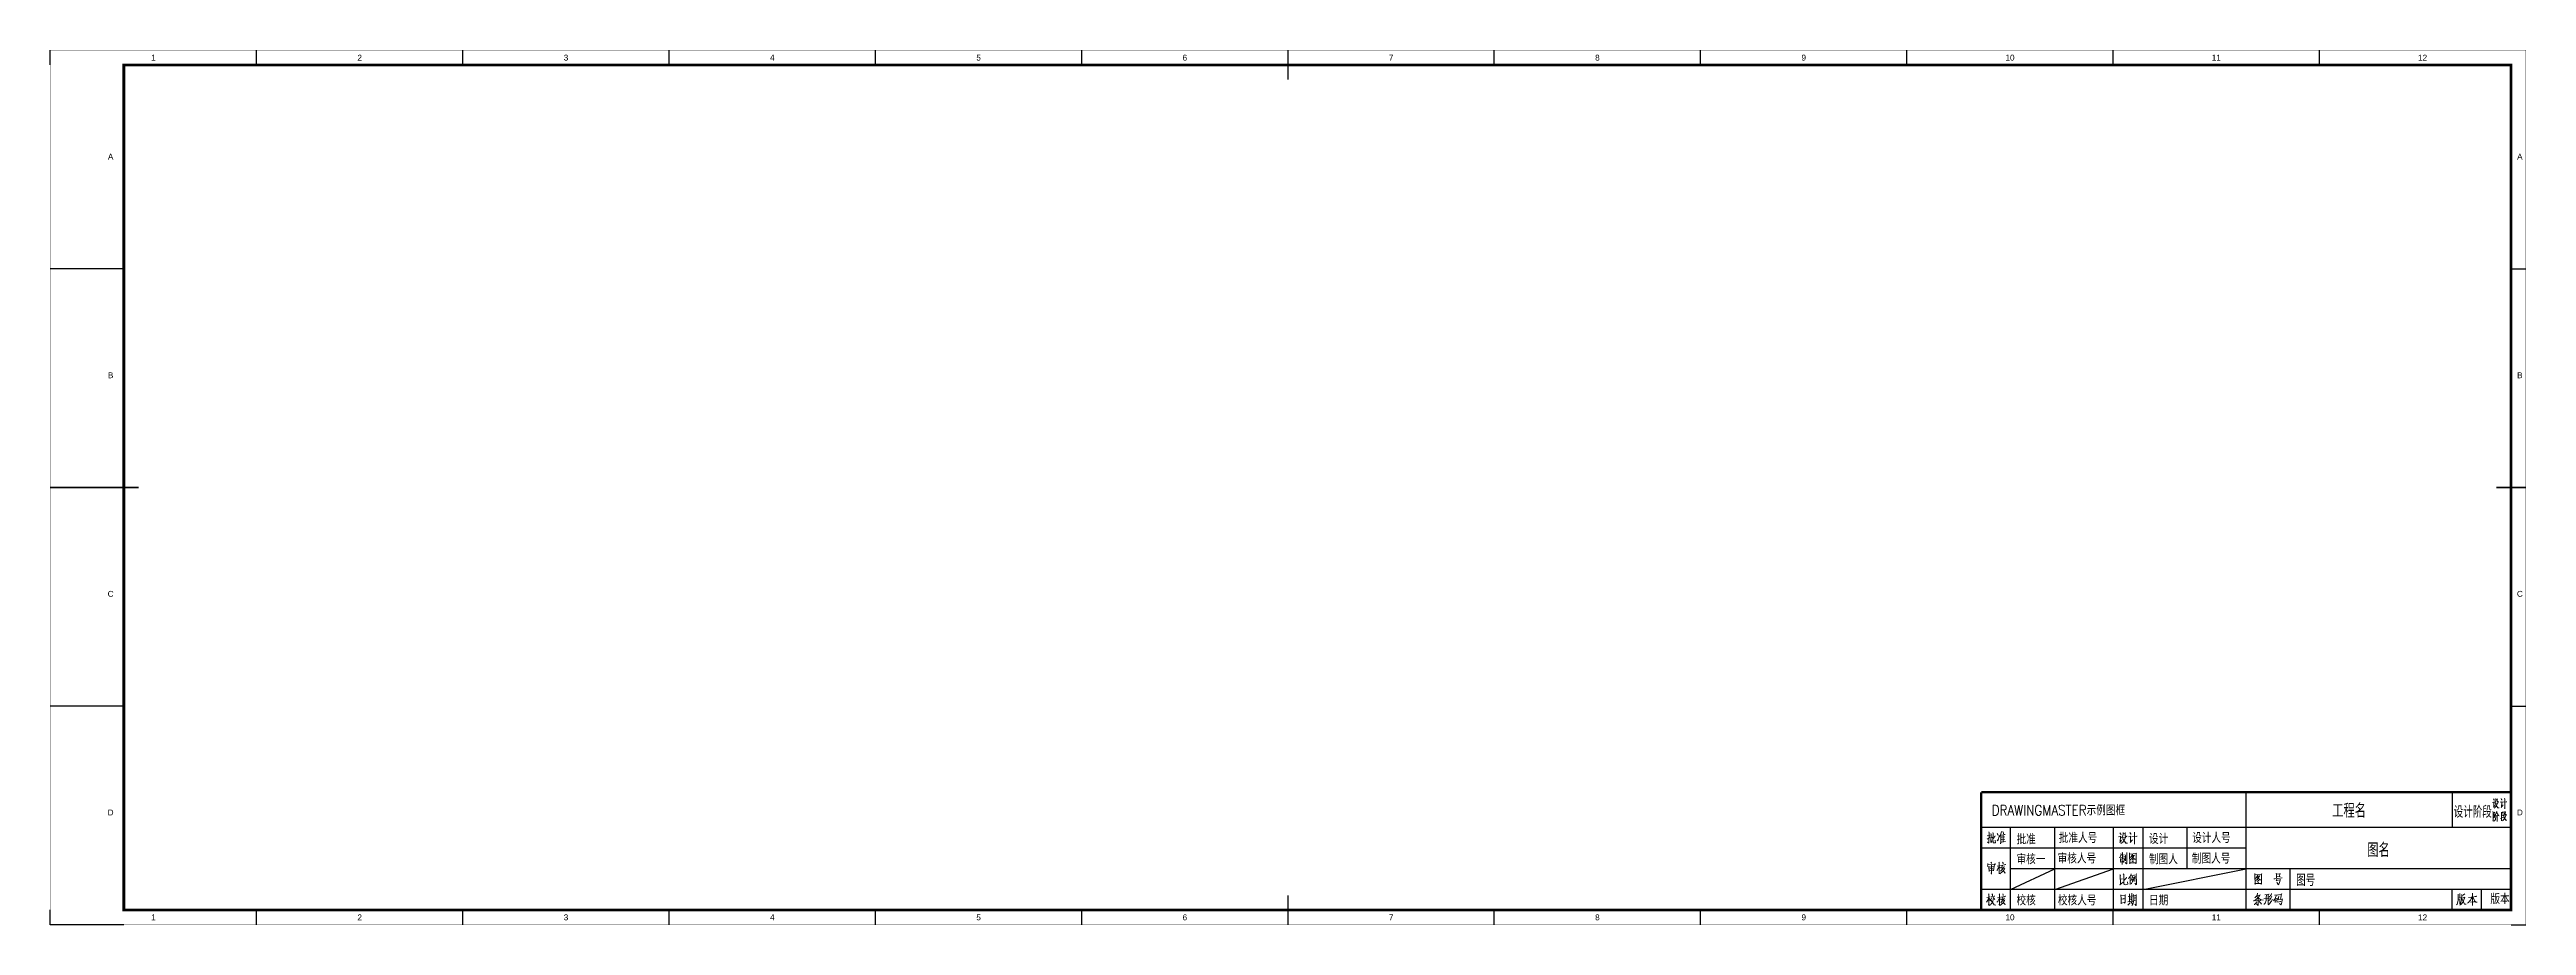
# Model space of a CAD drawing. Header units: millimetres. Extents: x 115 to 1679, y 92 to 391.
# Drawn here: x 115 to 957, y 93 to 391 of the extents above; entities that cross this region are included whole.
import ezdxf
from ezdxf.enums import TextEntityAlignment as Align

# ---------------------------------------------------------------- set-up
doc = ezdxf.new("R2010")
doc.units = ezdxf.units.MM
doc.styles.get("Standard").update_dxf_attribs({"font": 'arial.ttf'})
doc.styles.add('TK', font='GEDITXT.SHX', dxfattribs={"width": 0.85, "height": 3.5, "bigfont": 'DXT.SHX'})

# ---------------------------------------------------------------- blocks, each defined once
blk = doc.blocks.new('*U41')
at = {"color": 1}
for p, q in [((0, 292), (0, 297)), ((70.08, 292), (70.08, 297)), ((140.17, 292), (140.17, 297)), ((210.25, 292), (210.25, 297)), ((280.33, 292), (280.33, 297)), ((350.42, 292), (350.42, 297)), ((420.5, 292), (420.5, 297)), ((490.58, 292), (490.58, 297)), ((560.67, 292), (560.67, 297)), ((630.75, 292), (630.75, 297)), ((700.83, 292), (700.83, 297)), ((770.92, 292), (770.92, 297)), ((25, 222.75), (0, 222.75)), ((836, 222.75), (841, 222.75)), ((25, 148.5), (0, 148.5)), ((836, 148.5), (841, 148.5)), ((25, 74.25), (0, 74.25)), ((836, 74.25), (841, 74.25)), ((746, 5), (746, 45)), ((816, 45), (816, 33)), ((836, 45), (836, 5)), ((836, 33), (656, 33)), ((746, 26), (656, 26)), ((666, 5), (666, 33)), ((681, 5), (681, 33)), ((701, 5), (701, 33)), ((711, 5), (711, 33)), ((726, 19), (726, 33)), ((666, 12), (681, 19)), ((836, 19), (666, 19)), ((681, 12), (701, 19)), ((711, 12), (746, 19)), ((761, 5), (761, 19)), ((836, 12), (656, 12)), ((816, 5), (816, 12)), ((826, 5), (826, 12)), ((0, 0), (0, 5)), ((25, 0), (0, 0)), ((70.08, 0), (70.08, 5)), ((140.17, 0), (140.17, 5)), ((210.25, 0), (210.25, 5)), ((280.33, 0), (280.33, 5)), ((350.42, 0), (350.42, 5)), ((420.5, 0), (420.5, 5)), ((490.58, 0), (490.58, 5)), ((560.67, 0), (560.67, 5)), ((630.75, 0), (630.75, 5)), ((836, 5), (656, 5)), ((700.83, 0), (700.83, 5)), ((770.92, 0), (770.92, 5)), ((836, 0), (841, 0))]:
    blk.add_line(p, q, dxfattribs=at)
for points, const_width in [([(0, 0), (841, 0), (841, 297), (0, 297)], 0.1), ([(25, 5), (836, 5), (836, 292), (25, 292)], 1)]:
    blk.add_lwpolyline(points, close=True, dxfattribs=dict(at, const_width=const_width))
for points, const_width in [([(420.5, 287), (420.5, 297)], 0.5), ([(30, 148.5), (0, 148.5)], 0.5), ([(831, 148.5), (841, 148.5)], 0.5), ([(656, 45), (836, 45)], 0.8), ([(656, 5), (656, 45)], 0.8), ([(420.5, 0), (420.5, 10)], 0.5)]:
    blk.add_lwpolyline(points, dxfattribs=dict(at, const_width=const_width))
at = {"color": 1, "lineweight": 0}
for points in [[(830, 42.76), (830.25, 42.36), (830.3, 42.18)], [(830.84, 42.81), (830.86, 42.55), (830.86, 42.27), (830.81, 42.01), (830.75, 41.75), (830.66, 41.58), (830.58, 41.44), (830.47, 41.29)], [(830.88, 42.58), (831.46, 42.64), (831.42, 42.73), (831.35, 42.5), (831.35, 42.29), (831.35, 42.12), (831.35, 41.93), (831.38, 41.84), (831.42, 41.75), (831.5, 41.72), (831.61, 41.69), (831.76, 41.69), (831.85, 41.72), (831.91, 41.78)], [(832.6, 42.87), (832.77, 42.58), (832.86, 42.44), (832.9, 42.27)], [(833.82, 42.95), (833.85, 42.76), (833.85, 39.4), (833.82, 39.63), (833.85, 39.92)], [(829.67, 41.55), (830.25, 41.67), (830.17, 41.78), (830.15, 41.55), (830.13, 40.03), (830.02, 39.92), (830.47, 40.51)], [(829.88, 38.46), (829.93, 38.14), (829.93, 35.21), (829.88, 35.42), (829.9, 35.67)], [(829.94, 38.14), (830.52, 38.2), (830.46, 38.25), (830.18, 37.54), (830.18, 37.48), (830.22, 37.39), (830.29, 37.28), (830.33, 37.16), (830.37, 37.05), (830.4, 36.87), (830.4, 36.73), (830.37, 36.59), (830.36, 36.47), (830.31, 36.39), (830.07, 36.68)], [(830.85, 37.22), (830.89, 37.05), (830.85, 36.99), (830.85, 36.76), (830.83, 36.42), (830.78, 36.19), (830.74, 35.96), (830.68, 35.76), (830.57, 35.59), (830.46, 35.44), (830.36, 35.3), (830.22, 35.16)], [(830.75, 41.2), (831.59, 41.35), (831.53, 41.44), (831.44, 41.2), (831.33, 40.92), (831.23, 40.69), (831.12, 40.49), (830.95, 40.23), (830.75, 40), (830.56, 39.8), (830.4, 39.66), (830.28, 39.57)], [(831.13, 38.6), (831.13, 38.46), (831.06, 38.25), (830.95, 37.96), (830.85, 37.71), (830.74, 37.48), (830.63, 37.28), (830.51, 37.08)], [(830.73, 40.94), (830.77, 40.94), (831.56, 39.68), (831.98, 39.66), (831.56, 39.75), (831.46, 39.85)], [(831.09, 38.22), (831.73, 37.08), (831.99, 37.02), (831.73, 37.13), (831.58, 37.34)], [(831.27, 37.25), (831.32, 37.16), (831.3, 37.13), (831.32, 35.09), (831.3, 35.33), (831.32, 35.59)], [(832.28, 41.58), (832.88, 41.69), (832.84, 41.75), (832.8, 39.97), (832.71, 39.85), (833.29, 40.66)], [(832.44, 36.11), (833.32, 36.56)], [(832.78, 38.25), (832.8, 38), (832.8, 35.27), (832.8, 35.5), (832.8, 35.73)], [(833.3, 38.34), (833.09, 38.14), (832.83, 38)], [(832.83, 37.54), (833.27, 37.65)], [(833.27, 37.11), (832.83, 36.96)], [(833.58, 36.87), (833.6, 36.87), (834.29, 36.96), (834.25, 37.05), (834.14, 36.73), (834.07, 36.53), (834.01, 36.37), (833.93, 36.19), (833.82, 36.02), (833.69, 35.85), (833.58, 35.73), (833.45, 35.61), (833.3, 35.47), (833.2, 35.38), (833.09, 35.3)], [(833.16, 41.58), (834.56, 41.72), (834.47, 41.75), (834.3, 41.69)], [(833.62, 38.4), (833.67, 38.14), (833.64, 37.74), (833.62, 37.48), (833.58, 37.31), (833.53, 37.16), (833.47, 37.08), (833.41, 36.96)], [(833.53, 36.65), (833.6, 36.56), (834.27, 35.47), (834.59, 35.47), (834.29, 35.5), (834.18, 35.61)], [(833.67, 38.17), (834.2, 38.29), (834.16, 38.31), (834.1, 38.14), (834.07, 37.91), (834.07, 37.6), (834.1, 37.46), (834.11, 37.37), (834.18, 37.34), (834.27, 37.28), (834.53, 37.34)], [(658.02, 30.15), (658.07, 30.15), (659.05, 30.38)], [(658.05, 29.1), (659.05, 29.72)], [(658.63, 31.49), (658.66, 31.23), (658.61, 27.82), (658.58, 27.69), (658.19, 28.05), (658.58, 27.76)], [(659.31, 30.93), (659.36, 30.77), (659.33, 28.05), (659.22, 27.95), (659.78, 28.48)], [(659.78, 29.65), (659.36, 29.49)], [(660, 31.32), (660.06, 31.13), (660, 28.7), (660.03, 28.41), (660.03, 28.21), (660.06, 28.05), (660.11, 27.92), (660.19, 27.82), (660.25, 27.79), (660.36, 27.76), (660.47, 27.76), (660.75, 27.76), (660.83, 27.82), (660.87, 27.85), (660.78, 28.7), (660.83, 27.82), (660.78, 27.79)], [(660.72, 30.18), (660.64, 29.95), (660.03, 29.23)], [(661.39, 28.8), (661.42, 28.84), (661.67, 28.54), (662.23, 30.31)], [(661.45, 30.93), (661.67, 30.64), (661.81, 30.28)], [(662.92, 31.68), (662.92, 31.53), (662.7, 30.84), (662.48, 30.31), (662.23, 29.79)], [(662.65, 30.51), (662.68, 28.28), (662.65, 27.85), (662.61, 27.52), (662.61, 27.82)], [(662.81, 30.41), (664.15, 30.64), (664.1, 30.67), (663.85, 30.6), (663.42, 30.51), (663.42, 28.15)], [(662.87, 28.08), (664.29, 28.24)], [(662.92, 29.68), (664.01, 29.85)], [(662.95, 28.9), (664.04, 29.07)], [(663.31, 31.65), (663.54, 31.13), (663.54, 31), (663.56, 30.84)], [(702.69, 29.84), (703.44, 29.97), (703.33, 30.1), (703.3, 29.84), (703.27, 28.1), (703.13, 27.97), (703.72, 28.66)], [(703.11, 31.22), (703.44, 30.75), (703.5, 30.56)], [(704.08, 29.45), (705.17, 29.61), (705.08, 29.7), (704.97, 29.45), (704.83, 29.12), (704.69, 28.86), (704.56, 28.62), (704.33, 28.33), (704.08, 28.07), (703.83, 27.84), (703.63, 27.67), (703.47, 27.58)], [(704.19, 31.28), (704.22, 30.99), (704.22, 30.66), (704.17, 30.36), (704.08, 30.06), (703.97, 29.87), (703.86, 29.7), (703.72, 29.55)], [(704.06, 29.15), (704.11, 29.15), (705.14, 27.7), (705.67, 27.67), (705.14, 27.77), (705, 27.9)], [(704.25, 31.02), (705, 31.08), (704.94, 31.19), (704.86, 30.92), (704.86, 30.69), (704.86, 30.5), (704.86, 30.27), (704.89, 30.17), (704.94, 30.06), (705.06, 30.03), (705.19, 30), (705.39, 30), (705.5, 30.03), (705.58, 30.1)], [(706.06, 29.87), (706.84, 30), (706.78, 30.06), (706.73, 28.03), (706.61, 27.9), (707.37, 28.83)], [(706.48, 31.35), (706.7, 31.02), (706.81, 30.86), (706.86, 30.66)], [(707.2, 29.87), (709.01, 30.03), (708.9, 30.06), (708.67, 30)], [(708.06, 31.44), (708.09, 31.22), (708.09, 27.38), (708.06, 27.64), (708.09, 27.97)], [(658.3, 20.74), (658.3, 20.44), (658.25, 20.21), (658.19, 19.98), (658.14, 19.81)], [(658.3, 20.38), (660.81, 20.57), (660.75, 20.67), (660.42, 20.14)], [(658.55, 19.85), (658.61, 19.55), (658.72, 18.11), (658.69, 18.37), (660.08, 18.5), (659.92, 18.53), (659.61, 18.47)], [(660.08, 18.5), (660.19, 18.34), (660.36, 19.91), (660.42, 19.78), (658.66, 19.55)], [(658.94, 19.03), (659.94, 19.16)], [(659.31, 21.29), (659.47, 20.96), (659.53, 20.74)], [(659.42, 20.27), (659.47, 20.21), (659.45, 17.22), (659.38, 17.52), (659.45, 17.88)], [(662.14, 19.88), (661.89, 19.36), (661.7, 18.96), (661.53, 18.67), (661.31, 18.37)], [(662.54, 20.11), (661.45, 19.91)], [(662.03, 21.25), (662.14, 21.1), (662.11, 21.13), (662.11, 17.26), (662.09, 17.55), (662.11, 17.88)], [(662.14, 19.66), (662.51, 19.26)], [(663.98, 19.16), (663.9, 18.93), (663.56, 18.41), (663.23, 18.08), (662.87, 17.72), (662.56, 17.45), (662.31, 17.26)], [(663.79, 19.81), (663.76, 19.66), (663.42, 19.16), (663.4, 19.13), (663.15, 18.8), (662.87, 18.47), (662.56, 18.17)], [(662.76, 20.14), (664.32, 20.41), (664.21, 20.44), (663.98, 20.34)], [(663.31, 20.17), (663.29, 19.98), (662.81, 19.19), (662.76, 19.16), (663.62, 19.39)], [(663.23, 21.19), (663.42, 20.86), (663.45, 20.74), (663.42, 20.64)], [(663.45, 18.27), (664.01, 17.72), (664.12, 17.45), (663.96, 17.78)], [(702.92, 22.86), (704.77, 23.06), (704.74, 23.06), (704.63, 23.1), (704.49, 23.03)], [(703.12, 16.96), (703.41, 16.77), (703.24, 16.83), (703.3, 13.68), (703.12, 13.55), (704.18, 14.44)], [(703.49, 24.21), (703.51, 24.01), (703.29, 23.32), (703.18, 23.13)], [(703.32, 22.54), (703.37, 22.18), (703.37, 22.11), (703.4, 21.13), (703.37, 21.32), (703.4, 21.49)], [(703.4, 22.24), (704.68, 22.44), (704.6, 22.54), (704.54, 22.27), (704.52, 21.85), (704.46, 21.55), (704.43, 21.35), (704.35, 21.25), (704.1, 21.58), (704.38, 21.29)], [(703.49, 23.62), (704.54, 23.72)], [(703.93, 24.57), (703.96, 24.41), (703.93, 20.5), (703.87, 20.73), (703.93, 20.96)], [(704.27, 17.32), (704.5, 17.09), (704.41, 17.16), (704.41, 16.47), (704.41, 15.78), (704.41, 15.16), (704.41, 14.7), (704.41, 14.67), (704.41, 14.53), (704.43, 13.91), (704.52, 13.75), (704.63, 13.65), (704.88, 13.58), (705.38, 13.62), (705.74, 13.72), (705.77, 13.75), (705.72, 14.6)], [(704.93, 23.72), (704.99, 23.55), (704.99, 21.75), (704.93, 22.08), (704.96, 22.27)], [(705.43, 24.5), (705.49, 24.3), (705.47, 21.16), (705.47, 20.96), (705.43, 20.8), (705.41, 20.73), (705.35, 20.66), (704.96, 21.16), (705.41, 20.73)], [(706.94, 17.31), (706.92, 17.14), (706.58, 16.42), (706.31, 15.99), (706.08, 15.6)], [(706.35, 24.44), (706.41, 24.01), (706.47, 20.63), (706.44, 20.99), (708.41, 20.99), (708.27, 21.03), (708, 20.99)], [(706.44, 24.01), (708.78, 24.21), (708.7, 24.3), (708.64, 24.01), (708.61, 21.06), (708.59, 20.73), (708.39, 20.99)], [(707.21, 23.49), (707.33, 23.46), (708.11, 23.55), (708.02, 23.65), (707.66, 23.03), (707.39, 22.7), (707.14, 22.44), (706.89, 22.21), (706.6, 22.05)], [(707.36, 23.98), (707.36, 23.82), (707.1, 23.32), (706.8, 22.93), (706.66, 22.77)], [(707.16, 23.13), (707.25, 23.13), (708.11, 22.27), (708.41, 22.27), (708.11, 22.34), (707.97, 22.41)], [(707.19, 21.75), (707.55, 21.52), (707.72, 21.35)], [(707.3, 22.3), (707.61, 22.08), (707.75, 21.91)], [(708.65, 17.27), (708.76, 17.14), (708.7, 17.11), (708.73, 13.86), (708.73, 13.82), (708.7, 13.63), (708.65, 13.57), (708.2, 14.06), (708.65, 13.6), (708.7, 13.73)], [(748.93, 17.4), (748.99, 16.97), (749.04, 13.6), (749.01, 13.96), (750.98, 13.96), (750.85, 13.99), (750.57, 13.96)], [(749.01, 16.97), (751.35, 17.18), (751.27, 17.27), (751.21, 16.97), (751.18, 14.02), (751.16, 13.7), (750.96, 13.96)], [(749.93, 16.94), (749.93, 16.78), (749.68, 16.29), (749.37, 15.89), (749.24, 15.73)], [(756.17, 17.5), (756.28, 17.11), (756.28, 15.96), (756.28, 16.25), (757.62, 16.42), (757.39, 16.42), (757.45, 17.24), (757.48, 17.37), (757.53, 17.27), (757.34, 17.24), (756.28, 17.11)], [(658.58, 9.21), (658.41, 8.75), (658.21, 8.36), (658.02, 7.99), (657.8, 7.66)], [(658.97, 9.44), (657.91, 9.21)], [(658.49, 10.52), (658.64, 10.32), (658.58, 10.39), (658.58, 6.52), (658.52, 6.75), (658.58, 7.08)], [(658.6, 9.05), (659, 8.61)], [(660.08, 8.75), (660.11, 8.49), (659.95, 8.03), (659.77, 7.66), (659.58, 7.37), (659.41, 7.14), (659.25, 6.91), (659.05, 6.72), (658.8, 6.52)], [(659.58, 9.24), (659.55, 8.97), (659.27, 8.52), (659.08, 8.19), (658.97, 8.06)], [(659.22, 9.47), (660.64, 9.7), (660.53, 9.74), (660.38, 9.66)], [(659.64, 10.52), (659.8, 10.22), (659.86, 10.03), (659.86, 9.83)], [(660.11, 9.24), (660.45, 8.88), (660.53, 8.72), (660.64, 8.52)], [(662.21, 9.15), (661.96, 8.62), (661.76, 8.23), (661.6, 7.93), (661.37, 7.63)], [(662.6, 9.37), (661.51, 9.18)], [(662.1, 10.52), (662.21, 10.36), (662.18, 10.39), (662.18, 6.52), (662.16, 6.82), (662.18, 7.15)], [(662.21, 8.92), (662.57, 8.52)], [(664.05, 8.43), (663.97, 8.2), (663.63, 7.67), (663.3, 7.34), (662.93, 6.98), (662.63, 6.72), (662.37, 6.52)], [(663.86, 9.08), (663.83, 8.92), (663.49, 8.43), (663.46, 8.39), (663.21, 8.06), (662.93, 7.74), (662.63, 7.44)], [(662.82, 9.41), (664.38, 9.67), (664.27, 9.7), (664.05, 9.6)], [(663.38, 9.44), (663.36, 9.24), (662.88, 8.46), (662.82, 8.43), (663.68, 8.65)], [(663.3, 10.46), (663.49, 10.13), (663.52, 10), (663.49, 9.9)], [(703.42, 10.19), (703.48, 9.86), (703.51, 9.14), (703.53, 8.38), (703.53, 8.28), (703.53, 7.76), (703.53, 7.07), (703.53, 7.3), (704.62, 7.5), (704.84, 7.26), (704.9, 7.56), (704.9, 7.95), (704.93, 8.71), (704.95, 9.5), (704.95, 10.15), (704.99, 10.05), (703.51, 9.83)], [(703.44, 15.42), (704.05, 15.62)], [(703.53, 8.64), (704.62, 8.84), (704.51, 8.87), (704.26, 8.74)], [(704.41, 15), (705.22, 15.84), (705.36, 16.14)], [(705.94, 9.59), (707.58, 9.79)], [(706.38, 10.48), (706.44, 10.28), (706.44, 7.83)], [(706.47, 9.04), (706.97, 9.14)], [(706.49, 8.48), (706.94, 8.58)], [(706.64, 16.42), (706.62, 13.63), (706.58, 13.82), (706.58, 13.86), (706.62, 14.15)], [(707.42, 16.55), (707.45, 16.48), (707.31, 16.02), (707.17, 15.6), (707.03, 15.3), (706.92, 15.07)], [(707.42, 15.93), (707.98, 16.02), (707.92, 16.12), (707.86, 15.76), (707.75, 15.43), (707.7, 15.17), (707.59, 14.91), (707.45, 14.68), (707.31, 14.42), (707.17, 14.22), (707.03, 13.99), (706.92, 13.89)], [(706.98, 16.65), (707.03, 16.62), (707.09, 16.62), (708.06, 16.81), (707.98, 16.81), (707.84, 16.75)], [(707.14, 15.43), (707.39, 15.24), (707.45, 15.07)], [(707.16, 10.67), (707.22, 10.48), (707.14, 7.92)], [(707.8, 10.22), (707.89, 9.86), (707.89, 9.14), (707.86, 8.34), (707.8, 7.86), (707.66, 7.33), (707.5, 7), (707.19, 6.51)], [(707.89, 9.83), (708.72, 9.99), (708.64, 10.09), (708.64, 9.07), (708.64, 9), (708.67, 7.53), (708.64, 6.97), (708.61, 6.64), (708.59, 6.54), (708.16, 6.97), (708.56, 6.67)], [(707.91, 9), (708.39, 9.11)], [(708.23, 16.38), (708.29, 16.32), (708.23, 16.29), (708.23, 14.71), (708.2, 14.88), (708.23, 15.07)], [(749.71, 9.83), (750.77, 10.06), (750.68, 10.12), (750.62, 9.99), (750.46, 9.66), (750.29, 9.43), (750.1, 9.2), (749.9, 9.01), (749.68, 8.81), (749.49, 8.65), (749.24, 8.45), (749.04, 8.32), (748.79, 8.19), (748.62, 8.09), (748.54, 8.06)], [(749.9, 10.68), (749.87, 10.45), (749.76, 10.12), (749.6, 9.86), (749.31, 9.47), (749.15, 9.3), (749.01, 9.17)], [(749.79, 16.45), (749.9, 16.42), (750.68, 16.52), (750.6, 16.61), (750.23, 15.99), (749.96, 15.66), (749.71, 15.41), (749.46, 15.17), (749.17, 15.01)], [(750.1, 8.71), (750.1, 6.51), (749.54, 7.11), (750.1, 6.61)], [(749.62, 9.53), (749.68, 9.53), (749.98, 9.3), (750.23, 9.07), (750.55, 8.84), (750.85, 8.58), (751.07, 8.42), (751.79, 8.28), (751.21, 8.42), (750.85, 8.61)], [(749.74, 16.09), (749.82, 16.09), (750.68, 15.24), (750.98, 15.24), (750.68, 15.3), (750.55, 15.37)], [(749.76, 14.72), (750.12, 14.49), (750.29, 14.32)], [(749.87, 15.27), (750.18, 15.04), (750.32, 14.88)], [(750.07, 8.81), (750.1, 8.71)], [(752.07, 8.81), (753.96, 9.04), (753.85, 9.07), (753.69, 9.01)], [(752.88, 10.12), (752.85, 9.17), (752.85, 8.81), (752.83, 8.51), (752.77, 8.19), (752.69, 7.89), (752.58, 7.63), (752.47, 7.37), (752.29, 7.14), (752.16, 6.98), (752.1, 6.87)], [(752.33, 10.09), (753.8, 10.32), (753.71, 10.32), (753.55, 10.25)], [(753.49, 10.22), (753.46, 6.94), (753.44, 7.11), (753.46, 7.37)], [(754.95, 8.61), (754.89, 8.48), (754.75, 8.22), (754.61, 7.99), (754.44, 7.73), (754.22, 7.43), (754, 7.14), (753.8, 6.98), (753.6, 6.81), (753.44, 6.71)], [(754.72, 9.59), (754.66, 9.43), (754.55, 9.2), (754.39, 8.97), (754.19, 8.71), (754.03, 8.48), (753.91, 8.35), (753.75, 8.19)], [(754.64, 10.55), (754.61, 10.39), (754.47, 10.19), (754.3, 9.92), (754.14, 9.73), (754, 9.56), (753.89, 9.43)], [(756.25, 9.92), (756.25, 9.79), (755.97, 9.2), (755.72, 8.71), (755.53, 8.45), (755.31, 8.15)], [(755.42, 15.6), (755.78, 15.6), (756.51, 15.66), (758.29, 15.89), (758.09, 15.93), (757.82, 15.86)], [(755.61, 9.99), (756.81, 10.09), (756.73, 10.12), (756.56, 10.06)], [(755.89, 8.94), (755.92, 7.56), (755.92, 7.96), (756.53, 8.06), (756.45, 8.03), (756.56, 9.04), (756.62, 8.94), (755.89, 8.81)], [(756.47, 15.66), (756.28, 14.88), (756.22, 15.01), (757.7, 15.21), (757.62, 15.33), (757.62, 15.21), (757.45, 14.64), (757.34, 14.28), (757.2, 13.99), (757.09, 13.77), (757.01, 13.6), (756.94, 13.56), (756.45, 14.32), (756.98, 13.63)], [(757.14, 9.83), (756.94, 8.42), (756.89, 8.48), (758.37, 8.65), (758.32, 8.78), (758.25, 8.42), (758.14, 7.7), (758.03, 7.2), (757.92, 6.9), (757.84, 6.78), (757.78, 6.71), (757.39, 7.23), (757.82, 6.78)], [(757.01, 10.25), (758.09, 10.35), (758.03, 10.51), (757.7, 8.55)], [(818, 10.38), (818.09, 10.12), (818.09, 9.33), (818.09, 8.74), (818.03, 8.22), (817.95, 7.83), (817.84, 7.36), (817.67, 7.03), (817.5, 6.77)], [(818.09, 8.44), (818.67, 8.51), (818.61, 8.61), (818.61, 7.14), (818.59, 7.33), (818.59, 7.59)], [(818.11, 9.03), (818.92, 9.17)], [(819.2, 10.31), (819.26, 9.99), (819.26, 9.56), (819.2, 9), (819.15, 8.48), (819.06, 8.02), (818.97, 7.59), (818.86, 7.23), (818.73, 6.9), (818.56, 6.67)], [(818.59, 10.58), (818.64, 10.38), (818.64, 9.13)], [(819.45, 9.06), (820.35, 9.3), (820.28, 9.39), (820.15, 8.97), (819.98, 8.44), (819.81, 8.05), (819.62, 7.62), (819.34, 7.23), (819.06, 6.94), (818.84, 6.7)], [(820.26, 10.51), (820.21, 10.41), (819.67, 10.08), (819.31, 9.92)], [(819.42, 8.64), (820.21, 6.97), (820.73, 6.94), (820.23, 7), (820.1, 7.2)], [(822.8, 9.38), (822.49, 8.79), (822.22, 8.3), (821.91, 7.94), (821.55, 7.58), (821.24, 7.31)], [(821.52, 9.28), (824.28, 9.58), (824.16, 9.64), (823.8, 9.55)], [(822.92, 10.69), (822.94, 8), (822.94, 6.56), (822.88, 6.75), (822.94, 7.19)], [(823.05, 9.35), (823.89, 7.67), (824.5, 7.71), (823.91, 7.74), (823.75, 7.94)], [(659.33, 8.29), (659.41, 8.22), (660.38, 6.72), (660.92, 6.68), (660.42, 6.78), (660.28, 6.91)], [(663.52, 7.54), (664.08, 6.98), (664.19, 6.72), (664.02, 7.05)], [(705.86, 7.73), (707.58, 7.98), (707.5, 8.02), (707.39, 7.92)], [(706.49, 7.53), (706.47, 7.36), (706.24, 7.04), (706.05, 6.81), (705.86, 6.64)], [(706.94, 7.62), (707.25, 7.23), (707.25, 7.07), (707.14, 7.36)], [(707.86, 8.15), (707.91, 8.15), (708.36, 8.25)], [(749.65, 7.79), (749.29, 7.27), (749.12, 7.11), (748.99, 6.94), (748.87, 6.87), (748.79, 6.84)], [(749.2, 8.06), (750.98, 8.19), (750.85, 8.22), (750.68, 8.15)], [(750.43, 7.83), (750.77, 7.53), (751.02, 7.27), (751.27, 6.94)], [(756.42, 7.63), (757.78, 7.83), (757.7, 7.86), (757.48, 7.76)], [(822.19, 7.61), (823.58, 7.77), (823.47, 7.84), (823.22, 7.74)]]:
    blk.add_lwpolyline(points, dxfattribs=at)
at = {"color": 1}
for s, p in [('1', (35.04, 294.5)), ('2', (105.12, 294.5)), ('3', (175.21, 294.5)), ('4', (245.29, 294.5)), ('5', (315.38, 294.5)), ('6', (385.46, 294.5)), ('7', (455.54, 294.5)), ('8', (525.62, 294.5)), ('9', (595.71, 294.5)), ('10', (665.79, 294.5)), ('11', (735.87, 294.5)), ('12', (805.96, 294.5)), ('1', (35.04, 2.5)), ('2', (105.12, 2.5)), ('3', (175.21, 2.5)), ('4', (245.29, 2.5)), ('5', (315.38, 2.5)), ('6', (385.46, 2.5)), ('7', (455.54, 2.5)), ('8', (525.62, 2.5)), ('9', (595.71, 2.5)), ('10', (665.79, 2.5)), ('11', (735.87, 2.5)), ('12', (805.96, 2.5))]:
    blk.add_text(s, height=2, dxfattribs=at).set_placement(p, align=Align.MIDDLE)
for s, p in [('A', (20.5, 259.88)), ('A', (839, 259.88)), ('B', (20.5, 185.62)), ('B', (839, 185.62)), ('C', (20.5, 111.38)), ('C', (839, 111.38)), ('D', (20.5, 37.12)), ('D', (839, 37.12))]:
    blk.add_text(s, height=2, dxfattribs=at).set_placement(p, align=Align.CENTER)
for s, p in [('334455', (708.09, 29.95)), ('556677', (749.03, 13.96)), ('445566', (703.53, 7.3))]:
    blk.add_text(s, height=0.0001, dxfattribs=at).set_placement(p)
at = {"insert": (659.56, 40.63), "char_height": 3.5, "attachment_point": 1, "style": 'TK'}
blk.add_mtext_dynamic_manual_height_columns('DRAWINGMASTER示例图框', width=45.5741, gutter_width=12.5, heights=[0], dxfattribs=at)
at = {"color": 1, "style": 'TK', "width": 0.85}
for tag, height, p in [('PROJECTNAME', 4.75, (781, 39)), ('PHASE', 4, (823, 39)), ('DRAWINGNAME', 4.75, (791, 26))]:
    blk.add_attdef(tag, text='', height=height, dxfattribs=at).set_placement(p, align=Align.MIDDLE_CENTER)
for tag, p, height in [('APPROVE', (668, 27.75), 3.5), ('APPROVENUM', (682.35, 27.74), 3.5), ('DESIGN', (713, 27.75), 3.5), ('DESIGNNUM', (727.67, 27.74), 3.5), ('REVIEW1', (668, 20.75), 3.5), ('REVIEW1NUM', (681.97, 20.78), 3.5), ('DRAW', (713, 20.75), 3.5), ('DRAWNUM', (727.55, 20.74), 3.5), ('DRAWINGNUMBER', (763, 13.5), 4), ('CHECK', (668, 6.75), 3.5), ('CHECKNUM', (682.07, 6.55), 3.5), ('DATE', (713, 6.75), 3.5), ('VERSION', (829, 6.75), 3.5)]:
    blk.add_attdef(tag, p, '', height=height, dxfattribs=at)

msp = doc.modelspace()

# ---------------------------------------------------------------- block references
ref = msp.add_blockref('*U41', (115.33, 93.67))
ref.add_attrib('APPROVE', '批准', (783.32, 120.95), dxfattribs={"color": 1, "height": 3.5, "style": 'TK', "width": 0.85})
ref.add_attrib('REVIEW1', '审核一', (783.33, 114.19), dxfattribs={"color": 1, "height": 3.5, "style": 'TK', "width": 0.85})
ref.add_attrib('CHECK', '校核', (783.33, 100.22), dxfattribs={"color": 1, "height": 3.5, "style": 'TK', "width": 0.85})
ref.add_attrib('DESIGN', '设计', (828.33, 121.1), dxfattribs={"color": 1, "height": 3.5, "style": 'TK', "width": 0.85})
ref.add_attrib('DRAW', '制图人', (828.33, 114.19), dxfattribs={"color": 1, "height": 3.5, "style": 'TK', "width": 0.85})
ref.add_attrib('DATE', '日期', (828.33, 100.22), dxfattribs={"color": 1, "height": 3.5, "style": 'TK', "width": 0.85})
ref.add_attrib('PROJECTNAME', '工程名', dxfattribs={"color": 1, "height": 4.75, "style": 'TK', "width": 0.85}).set_placement((896.33, 132.38), align=Align.MIDDLE_CENTER)
ref.add_attrib('PHASE', '设计阶段', dxfattribs={"color": 1, "height": 4, "style": 'TK', "width": 0.85}).set_placement((938.33, 132), align=Align.MIDDLE_CENTER)
ref.add_attrib('DRAWINGNAME', '图名', dxfattribs={"color": 1, "height": 4.75, "style": 'TK', "width": 0.85}).set_placement((906.33, 119.02), align=Align.MIDDLE_CENTER)
ref.add_attrib('DRAWINGNUMBER', '图号', (878.33, 106.82), dxfattribs={"color": 1, "height": 4, "style": 'TK', "width": 0.85})
ref.add_attrib('VERSION', '版本', (944.33, 100.68), dxfattribs={"color": 1, "height": 3.5, "style": 'TK', "width": 0.85})
ref.add_attrib('APPROVENUM', '批准人号', (797.68, 121.41), dxfattribs={"color": 1, "height": 3.5, "style": 'TK', "width": 0.85})
ref.add_attrib('REVIEW1NUM', '审核人号', (797.3, 114.45), dxfattribs={"color": 1, "height": 3.5, "style": 'TK', "width": 0.85})
ref.add_attrib('CHECKNUM', '校核人号', (797.4, 100.22), dxfattribs={"color": 1, "height": 3.5, "style": 'TK', "width": 0.85})
ref.add_attrib('DESIGNNUM', '设计人号', (843, 121.41), dxfattribs={"color": 1, "height": 3.5, "style": 'TK', "width": 0.85})
ref.add_attrib('DRAWNUM', '制图人号', (842.88, 114.41), dxfattribs={"color": 1, "height": 3.5, "style": 'TK', "width": 0.85})

doc.saveas('drawing.dxf')
